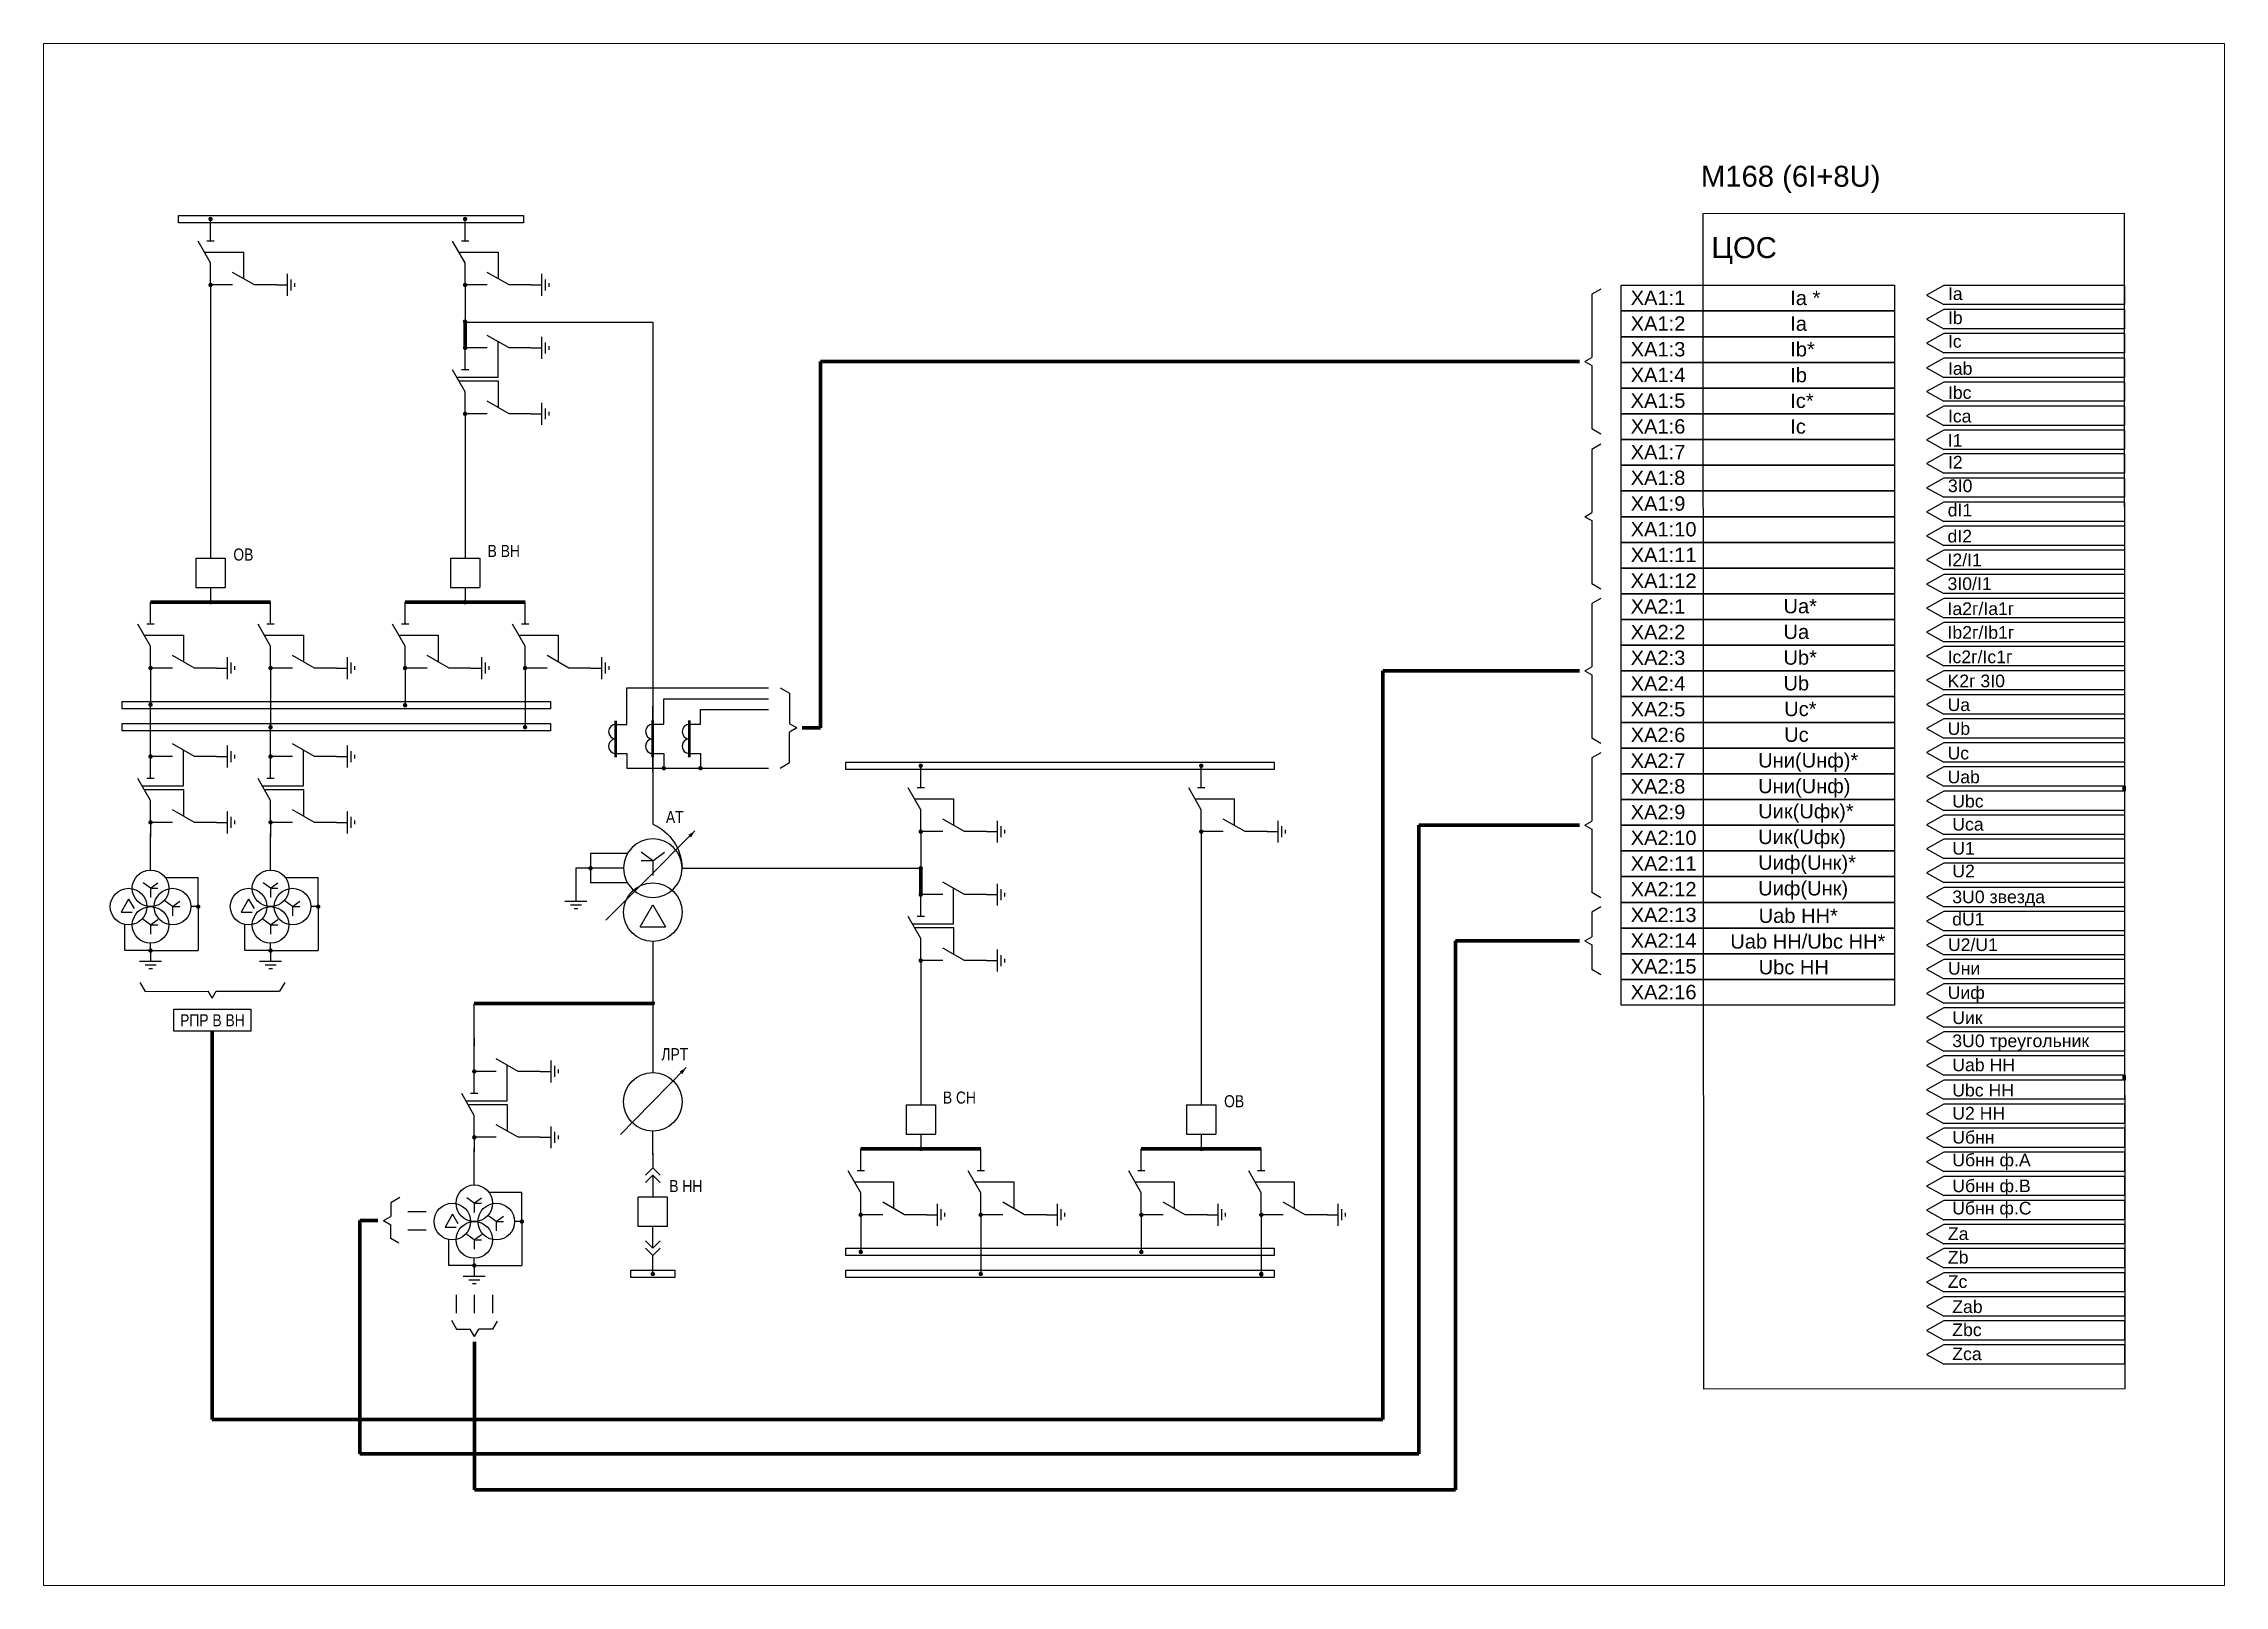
# Paper-space layout 'Лист9' of a CAD drawing. Header units: millimetres. Extents: x 30 to 267, y 21 to 189.
# The model-space entities are those that its viewports show. They can reach past a viewport. Long polylines and large blocks are cut down to what shows.
import ezdxf
from ezdxf.enums import TextEntityAlignment as Align

# ---------------------------------------------------------------- set-up
doc = ezdxf.new("R2010")
doc.units = ezdxf.units.MM
doc.linetypes.add('штриховая2', pattern=[9.525, 6.35, -3.175])
doc.layers.add('Основная', color=7, linetype='Continuous')
doc.styles.add('Narrow', font='ARIALN.TTF')
doc.styles.get("Standard").update_dxf_attribs({"font": 'arial.ttf'})
doc.styles.add('Вывод', font='tahoma.ttf', dxfattribs={"height": 2.5})
doc.styles.add('Компонент', font='ARIALN.TTF', dxfattribs={"height": 3.5})

psp = doc.layouts.new('Лист9')

msp = doc.modelspace()

# ---------------------------------------------------------------- texts
for s, height, p in [('M168 (6I+8U)', 5.7136, (9016.91, 2545.97)), ('ЦОС', 5.714, (9019.76, 2526.48)), ('XA1:1', 3.926, (8997.71, 2513.65)), ('Ia *', 3.926, (9041.29, 2513.63)), ('Ia', 3.45, (9084.36, 2515.02)), ('XA1:2', 3.926, (8997.71, 2506.63)), ('Ia', 3.926, (9041.29, 2506.61)), ('Ib', 3.45, (9084.36, 2508.43)), ('XA1:3', 3.926, (8997.71, 2499.61)), ('Ib*', 3.926, (9041.29, 2499.59)), ('Ic', 3.45, (9084.36, 2501.99)), ('XA1:4', 3.926, (8997.71, 2492.59)), ('Ib', 3.926, (9041.29, 2492.56)), ('Iab', 3.45, (9084.36, 2494.59)), ('Ibc', 3.45, (9084.36, 2488.01)), ('XA1:5', 3.926, (8997.71, 2485.56)), ('Ic*', 3.926, (9041.29, 2485.54)), ('Ica', 3.45, (9084.36, 2481.58)), ('XA1:6', 3.926, (8997.71, 2478.54)), ('Ic', 3.926, (9041.29, 2478.52)), ('I1', 3.45, (9084.3, 2474.94)), ('XA1:7', 3.926, (8997.71, 2471.52)), ('I2', 3.45, (9084.36, 2468.99)), ('XA1:8', 3.926, (8997.71, 2464.5)), ('3I0', 3.45, (9084.36, 2462.55)), ('XA1:9', 3.926, (8997.71, 2457.47)), ('XA1:10', 3.926, (8997.71, 2450.45)), ('dI1', 3.45, (9084.3, 2455.91)), ('dI2', 3.45, (9084.25, 2448.79)), ('XA1:11', 3.926, (8997.71, 2443.43)), ('I2/I1', 3.45, (9084.25, 2442.31)), ('XA1:12', 3.926, (8997.71, 2436.4)), ('3I0/I1', 3.45, (9084.25, 2435.81)), ('XA2:1', 3.926, (8997.71, 2429.38)), ('Ua*', 3.926, (9039.44, 2429.45)), ('Ia2г/Ia1г', 3.45, (9084.25, 2428.98)), ('XA2:2', 3.926, (8997.71, 2422.36)), ('Ua', 3.926, (9039.44, 2422.43)), ('Ib2г/Ib1г', 3.45, (9084.25, 2422.5)), ('XA2:3', 3.926, (8997.71, 2415.34)), ('Ub*', 3.926, (9039.44, 2415.41)), ('Ic2г/Ic1г', 3.45, (9084.27, 2415.82)), ('Ub', 3.926, (9039.44, 2408.38)), ('K2г 3I0', 3.45, (9084.25, 2409.25)), ('XA2:4', 3.926, (8997.71, 2408.31)), ('XA2:5', 3.926, (8997.71, 2401.29)), ('Uc*', 3.926, (9039.63, 2401.37)), ('Ua', 3.45, (9084.25, 2402.75)), ('XA2:6', 3.926, (8997.71, 2394.27)), ('Uc', 3.926, (9039.63, 2394.35)), ('Ub', 3.45, (9084.27, 2396.24)), ('XA2:7', 3.926, (8997.71, 2387.24)), ('Uни(Uнф)*', 3.926, (9032.53, 2387.33)), ('Uс', 3.45, (9084.25, 2389.53)), ('XA2:8', 3.926, (8997.71, 2380.22)), ('Uни(Uнф)', 3.926, (9032.53, 2380.31)), ('Uab', 3.45, (9084.25, 2383.03)), ('XA2:9', 3.926, (8997.71, 2373.2)), ('Uик(Uфк)*', 3.926, (9032.53, 2373.45)), ('Ubc', 3.45, (9085.54, 2376.41)), ('Uca', 3.45, (9085.55, 2370.11)), ('XA2:10', 3.926, (8997.71, 2366.18)), ('Uик(Uфк)', 3.926, (9032.53, 2366.42)), ('U1', 3.45, (9085.55, 2363.53)), ('XA2:11', 3.926, (8997.71, 2359.15)), ('Uиф(Uнк)*', 3.926, (9032.54, 2359.4)), ('U2', 3.45, (9085.55, 2357.34)), ('XA2:12', 3.926, (8997.71, 2352.13)), ('Uиф(Uнк)', 3.926, (9032.54, 2352.38)), ('3U0 звезда', 3.45, (9085.55, 2350.28)), ('XA2:13', 3.926, (8997.71, 2345.11)), ('Uab НН*', 3.926, (9032.66, 2344.89)), ('dU1', 3.45, (9085.52, 2344.19)), ('XA2:14', 3.926, (8997.71, 2338.09)), ('Uab НН/Ubc НН*', 3.9259, (9024.92, 2337.87)), ('XA2:15', 3.926, (8997.71, 2331.06)), ('Ubc НН', 3.926, (9032.66, 2330.84)), ('U2/U1', 3.45, (9084.36, 2337.21)), ('Uни', 3.45, (9084.36, 2330.77)), ('XA2:16', 3.926, (8997.71, 2324.04)), ('Uиф', 3.45, (9084.3, 2324.13)), ('Uик', 3.45, (9085.54, 2317.26)), ('3U0 треугольник', 3.4502, (9085.55, 2310.96)), ('Uab НН', 3.45, (9085.55, 2304.38)), ('Ubc НН', 3.45, (9085.54, 2297.48)), ('U2 НН', 3.45, (9085.55, 2291.18)), ('Uбнн', 3.45, (9085.55, 2284.61)), ('Uбнн ф.A', 3.45, (9085.55, 2278.41)), ('Uбнн ф.B', 3.45, (9085.55, 2271.35)), ('Uбнн ф.C', 3.45, (9085.52, 2265.26)), ('Za', 3.45, (9084.36, 2258.28)), ('Zb', 3.45, (9084.36, 2251.84)), ('Zc', 3.45, (9084.3, 2245.2)), ('Zab', 3.45, (9085.54, 2238.33)), ('Zbc', 3.45, (9085.55, 2232.03)), ('Zca', 3.45, (9085.55, 2225.46))]:
    msp.add_text(s, height=height).set_placement(p)
at = {"layer": 'Основная', "char_height": 3.3, "attachment_point": 5, "style": 'Narrow'}
for s, insert, width in [('\\pxi-3,l3,t3;ОВ', (8618.77, 2445.48), 10), ('\\pxi-3,l3,t3;В ВН', (8689.91, 2446.48), 10), ('\\pxi-3,l3,t3;AT', (8736.62, 2373.81), 10), ('\\pxt3;РПР В ВН', (8610.32, 2318.3), 21.0408), ('\\pxi-3,l3,t3;ЛРТ', (8736.62, 2309.01), 10), ('\\pxi-3,l3,t3;В CН', (8814.36, 2297.16), 10), ('\\pxi-3,l3,t3;ОВ', (8889.39, 2296.16), 10), ('\\pxi-3,l3,t3;В НН', (8739.62, 2273.01), 21.8485)]:
    msp.add_mtext(s, dxfattribs=dict(at, insert=insert, width=width))

# ---------------------------------------------------------------- blocks, each defined once
blk = doc.blocks.new('*U73')
at = {"ltscale": 0.25}
for p, q in [((-3.46, -4), (0, 2)), ((0, 2), (3.46, -4)), ((-3.46, -4), (3.46, -4))]:
    blk.add_line(p, q, dxfattribs=at)
blk.add_circle((0, 0), 8, dxfattribs=at)
at = {"layer": 'Основная', "style": 'Компонент'}
blk.add_attdef('ОУ', text='', height=3.5, dxfattribs=at).set_placement((17, 0), align=Align.MIDDLE_CENTER)
blk = doc.blocks.new('*U74')
at = {"ltscale": 0.25}
for p, q in [((0, 0), (-20, 0)), ((14.44, 0), (0, 0))]:
    blk.add_line(p, q, dxfattribs=at)
blk.add_lwpolyline([(-18, 0, 1, 0, 0), (-20, 0, 0, 0, 0)], format="xyseb", dxfattribs=at)
at = {"layer": 'Основная', "style": 'Вывод'}
blk.add_attdef('ОС', text='', height=2.5, dxfattribs=at).set_placement((3, 2), align=Align.MIDDLE_CENTER)
blk = doc.blocks.new('*U71')
at = {"ltscale": 0.25}
for q in [(-3.2, 4.4), (3.2, 4.4), (0, -2), (3.21, 2)]:
    blk.add_line((0, 2), q, dxfattribs=at)
blk.add_circle((0, 0), 8, dxfattribs=at)
blk.add_arc((5.23, -0.15), 13.23, 113.28026, 179.33961, dxfattribs=at)
at = {"layer": 'Основная', "style": 'Компонент'}
blk.add_attdef('ОУ', text='', height=3.5, dxfattribs=at).set_placement((-17, 0), align=Align.MIDDLE_CENTER)
blk = doc.blocks.new('*U72')
at = {"layer": 'Основная'}
for p, q in [((-3, 0), (3, 0)), ((0, 3), (0, 0)), ((-1.5, -1), (1.5, -1)), ((-0.5, -2), (0.5, -2))]:
    blk.add_line(p, q, dxfattribs=at)
blk = doc.blocks.new('*U19')
at = {"layer": 'Основная'}
for p, q in [((0, 0), (-8, 0)), ((-8, -8), (-8, 0)), ((0, -8), (0, 0)), ((0, -8), (-8, -8))]:
    blk.add_line(p, q, dxfattribs=at)
at = {"layer": 'Основная', "style": 'Компонент'}
blk.add_attdef('ОУ', text='', height=3.5, dxfattribs=at).set_placement((-15, -3), align=Align.MIDDLE_CENTER)
blk = doc.blocks.new('*U108')
at = {"color": 0}
blk.add_line((0, 0), (6, 3.43), dxfattribs=at)
blk = doc.blocks.new('*U16')
at = {"layer": 'Основная', "color": 0}
for p, q in [((-3, 0), (-9, 0)), ((9, 0), (3, 0))]:
    blk.add_line(p, q, dxfattribs=at)
at = {"layer": 'Основная', "ltscale": 0.25, "xscale": -1}
blk.add_blockref('*U108', (3, 0), dxfattribs=at)
at = {"layer": 'Основная'}
for tag, height, style, p in [('ОУ', 3.5, 'Компонент', (-25, 0)), ('В1', 2.5, 'Вывод', (-7, -2)), ('В2', 2.5, 'Вывод', (7, -2))]:
    blk.add_attdef(tag, text='', height=height, dxfattribs=dict(at, style=style)).set_placement(p, align=Align.MIDDLE_CENTER)
blk = doc.blocks.new('*U17')
at = {"layer": 'Основная'}
for p, q in [((-3, 0), (0, 0)), ((0, -3), (0, 3)), ((1, -1.5), (1, 1.5)), ((2, -0.5), (2, 0.5))]:
    blk.add_line(p, q, dxfattribs=at)
blk = doc.blocks.new('*U6')
at = {"layer": 'Основная', "color": 0}
blk.add_line((0, -1), (0, 1), dxfattribs=at)
blk = doc.blocks.new('*U15')
at = {"layer": 'Основная', "color": 0}
for p, q in [((0, 3), (0, 9)), ((0, -9), (0, -3))]:
    blk.add_line(p, q, dxfattribs=at)
at = {"ltscale": 0.25, "rotation": 89.99999999999999}
blk.add_blockref('*U6', (0, 3), dxfattribs=at)
at = {"layer": 'Основная', "ltscale": 0.25, "rotation": 89.99999999999999}
blk.add_blockref('*U108', (0, -3), dxfattribs=at)
at = {"layer": 'Основная'}
for tag, height, style, p in [('В1', 2.5, 'Вывод', (2, 7)), ('ОУ', 3.5, 'Компонент', (-12, 0)), ('В2', 2.5, 'Вывод', (2, -7))]:
    blk.add_attdef(tag, text='', height=height, dxfattribs=dict(at, style=style)).set_placement(p, align=Align.MIDDLE_CENTER)
blk = doc.blocks.new('*U60')
at = {"ltscale": 0.25, "const_width": 0.6}
blk.add_lwpolyline([(0, 0.3, 1), (0, -0.3, 1)], format="xyb", close=True, dxfattribs=at)
at = {"layer": 'Основная', "color": 0}
for p, q in [((0, 0), (0, -2)), ((0, -2), (0, -8)), ((0, -8), (0, -10))]:
    blk.add_line(p, q, dxfattribs=at)
blk = doc.blocks.new('*U100')
at = {"ltscale": 0.25, "const_width": 0.6}
blk.add_lwpolyline([(0, 0.3, 1), (0, -0.3, 1)], format="xyb", close=True, dxfattribs=at)
at = {"layer": 'Основная', "color": 0}
for p, q in [((0, 0), (0, -2)), ((0, -2), (0, -14.15)), ((0, -14.15), (0, -16.15))]:
    blk.add_line(p, q, dxfattribs=at)
blk = doc.blocks.new('*U101')
at = {"ltscale": 0.25, "const_width": 0.6}
blk.add_lwpolyline([(0, 0.3, 1), (0, -0.3, 1)], format="xyb", close=True, dxfattribs=at)
at = {"layer": 'Основная', "color": 0}
for p, q in [((0, 0), (0, -2)), ((0, -2), (0, -14.15)), ((0, -14.15), (0, -16.15))]:
    blk.add_line(p, q, dxfattribs=at)
blk = doc.blocks.new('*U24')
at = {"ltscale": 0.25}
for p, q in [((0, 4), (3, 4)), ((0, -4), (3, -4))]:
    blk.add_line(p, q, dxfattribs=at)
for centre, major_axis, start_param, end_param in [((0, -2), (-2, 0), 4.712389, 7.853982), ((0, 2), (0, -2), 3.141593, 6.283185)]:
    blk.add_ellipse(centre, major_axis=major_axis, ratio=1, start_param=start_param, end_param=end_param, dxfattribs=at)
at = {"layer": 'Основная', "color": 0, "lineweight": 50}
blk.add_line((0, -5), (0, 5), dxfattribs=at)
at = {"layer": 'Основная'}
for tag, height, style, p in [('В1', 2.5, 'Вывод', (5, 6)), ('ОУ', 3.5, 'Компонент', (-6, 0)), ('В2', 2.5, 'Вывод', (5, -6))]:
    blk.add_attdef(tag, text='', height=height, dxfattribs=dict(at, style=style)).set_placement(p, align=Align.MIDDLE_CENTER)
blk = doc.blocks.new('*U103')
at = {"ltscale": 0.25, "const_width": 0.6}
blk.add_lwpolyline([(0, -0.3, 1), (0, 0.3, 1)], format="xyb", close=True, dxfattribs=at)
at = {"layer": 'Основная', "color": 0}
for p, q in [((0, 16.59), (0, 18.59)), ((0, 2), (0, 16.59)), ((0, 0), (0, 2))]:
    blk.add_line(p, q, dxfattribs=at)
blk = doc.blocks.new('*U34')
at = {"ltscale": 0.25, "const_width": 0.6}
blk.add_lwpolyline([(0, 0.3, 1), (0, -0.3, 1)], format="xyb", close=True, dxfattribs=at)
at = {"layer": 'Основная', "color": 0}
for p, q in [((0, 0), (0, -2)), ((0, -2), (0, -2)), ((0, -2), (0, -4))]:
    blk.add_line(p, q, dxfattribs=at)
blk = doc.blocks.new('*U32')
at = {"ltscale": 0.35}
for p, q in [((0, 2), (-2, -1.5)), ((0, 2), (1.5, -0.5)), ((-2, -1.5), (1, -1.5))]:
    blk.add_line(p, q, dxfattribs=at)
blk.add_circle((0, 0), 5, dxfattribs=at)
at = {"ltscale": 0.35, "style": 'Компонент'}
blk.add_attdef('ОУ', text='', height=3.5, dxfattribs=at).set_placement((-3, 10), align=Align.MIDDLE_CENTER)
blk = doc.blocks.new('*U31')
at = {"ltscale": 0.35}
for q in [(-2, 1.5), (2, 1.5), (2, 0), (0, -2.5)]:
    blk.add_line((0, 0), q, dxfattribs=at)
blk.add_circle((0, 0), 5, dxfattribs=at)
at = {"ltscale": 0.35, "style": 'Компонент'}
blk.add_attdef('ОУ', text='', height=3.5, dxfattribs=at).set_placement((0, 8), align=Align.MIDDLE_CENTER)
blk = doc.blocks.new('*U33')
at = {"ltscale": 0.35}
for q in [(-2, 1.5), (2, 1.5), (2, 0), (0, -2.5)]:
    blk.add_line((0, 0), q, dxfattribs=at)
blk.add_circle((0, 0), 5, dxfattribs=at)
at = {"ltscale": 0.35, "style": 'Компонент'}
blk.add_attdef('ОУ', text='', height=3.5, dxfattribs=at).set_placement((-9, 8), align=Align.MIDDLE_CENTER)
blk = doc.blocks.new('*U38')
at = {"ltscale": 0.25, "const_width": 0.6}
blk.add_lwpolyline([(0.3, 0, 1), (-0.3, 0, 1)], format="xyb", close=True, dxfattribs=at)
at = {"layer": 'Основная', "color": 0}
for p, q in [((-5, 0), (-7, 0)), ((-2, 0), (-5, 0)), ((0, 0), (-2, 0))]:
    blk.add_line(p, q, dxfattribs=at)
blk = doc.blocks.new('*U36')
at = {"layer": 'Основная'}
for p, q in [((3, 0), (-3, 0)), ((0, 3), (0, 0)), ((1.5, -1), (-1.5, -1)), ((0.5, -2), (-0.5, -2))]:
    blk.add_line(p, q, dxfattribs=at)
blk = doc.blocks.new('*U37')
at = {"ltscale": 0.25, "const_width": 0.6}
blk.add_lwpolyline([(0, -0.3, 1), (0, 0.3, 1)], format="xyb", close=True, dxfattribs=at)
at = {"layer": 'Основная', "color": 0}
for p, q in [((0, 6), (0, 8)), ((0, 2), (0, 6)), ((0, 0), (0, 2))]:
    blk.add_line(p, q, dxfattribs=at)
blk = doc.blocks.new('*U111')
at = {"ltscale": 0.25}
for p, q in [((0, 0), (-20, 0)), ((5.64, 0), (0, 0))]:
    blk.add_line(p, q, dxfattribs=at)
blk.add_lwpolyline([(-18, 0, 1, 0, 0), (-20, 0, 0, 0, 0)], format="xyseb", dxfattribs=at)
at = {"layer": 'Основная', "style": 'Вывод'}
blk.add_attdef('ОС', text='', height=2.5, dxfattribs=at).set_placement((3, 2), align=Align.MIDDLE_CENTER)
blk = doc.blocks.new('*U119')
at = {"layer": 'Основная', "ltscale": 0.25}
for p, q in [((2, 2), (0, 0)), ((0, 0), (2, -2))]:
    blk.add_line(p, q, dxfattribs=at)
blk = doc.blocks.new('*U68')
at = {"color": 0}
for p, q in [((0, 6), (0, 2)), ((0, 0), (0, -6))]:
    blk.add_line(p, q, dxfattribs=at)
at = {"color": 0, "ltscale": 0.25, "xscale": -1, "rotation": 90}
for p in [(0, 2), (0, 0)]:
    blk.add_blockref('*U119', p, dxfattribs=at)
at = {"layer": 'Основная'}
for tag, height, style, p in [('ОУ2', 3.5, 'Компонент', (-5, 6)), ('В2', 2.5, 'Вывод', (3, 6)), ('ОУ1', 3.5, 'Компонент', (-5, -6)), ('В1', 2.5, 'Вывод', (3, -6))]:
    blk.add_attdef(tag, text='', height=height, dxfattribs=dict(at, style=style)).set_placement(p, align=Align.MIDDLE_CENTER)
blk = doc.blocks.new('*U69')
at = {"color": 0}
for p, q in [((0, 0), (0, 6)), ((0, -6), (0, -2))]:
    blk.add_line(p, q, dxfattribs=at)
at = {"color": 0, "ltscale": 0.25, "rotation": 89.99999999999999}
for p in [(0, 0), (0, -2)]:
    blk.add_blockref('*U119', p, dxfattribs=at)
at = {"layer": 'Основная'}
for tag, height, style, p in [('ОУ1', 3.5, 'Компонент', (-5, 6)), ('В1', 2.5, 'Вывод', (3, 6)), ('ОУ2', 3.5, 'Компонент', (-5, -6)), ('В2', 2.5, 'Вывод', (3, -6))]:
    blk.add_attdef(tag, text='', height=height, dxfattribs=dict(at, style=style)).set_placement(p, align=Align.MIDDLE_CENTER)
blk = doc.blocks.new('*U104')
at = {"ltscale": 0.25, "const_width": 0.6}
blk.add_lwpolyline([(0, -0.3, 1), (0, 0.3, 1)], format="xyb", close=True, dxfattribs=at)
at = {"layer": 'Основная', "color": 0}
for p, q in [((0, 12.15), (0, 14.15)), ((0, 2), (0, 12.15)), ((0, 0), (0, 2))]:
    blk.add_line(p, q, dxfattribs=at)
blk = doc.blocks.new('*U35')
at = {"ltscale": 0.25, "const_width": 0.6}
blk.add_lwpolyline([(0, -0.3, 1), (0, 0.3, 1)], format="xyb", close=True, dxfattribs=at)
at = {"layer": 'Основная', "color": 0}
for p, q in [((0, 7), (0, 9)), ((0, 2), (0, 7)), ((0, 0), (0, 2))]:
    blk.add_line(p, q, dxfattribs=at)

# ---------------------------------------------------------------- hatches: boundary and pattern name
h = msp.add_hatch(color=256)
h.dxf.hatch_style = 1
h.paths.add_polyline_path([(8734.22, 2387.14, 1), (8733.02, 2387.14, 1)])
h = msp.add_hatch(color=256)
h.dxf.hatch_style = 1
h.paths.add_polyline_path([(8744.23, 2387.14, 1), (8743.03, 2387.14, 1)])

# ---------------------------------------------------------------- linework, layer by layer
for p, q in [((8989.54, 2517.99), (8987.09, 2516.59)), ((8987.09, 2516.59), (8987.09, 2499.31)), ((9083.26, 2519.01), (9078.48, 2516.38)), ((9078.48, 2516.38), (9083.26, 2513.75)), ((9132.58, 2519.01), (9083.26, 2519.01)), ((9132.58, 2513.75), (9083.26, 2513.75)), ((9132.58, 2519.01), (9132.58, 2513.75)), ((9083.26, 2512.43), (9078.48, 2509.8)), ((9078.48, 2509.8), (9083.26, 2507.17)), ((9132.58, 2512.43), (9083.26, 2512.43)), ((9132.58, 2512.43), (9132.58, 2507.17)), ((9083.26, 2505.85), (9078.48, 2503.22)), ((9078.48, 2503.22), (9083.26, 2500.59)), ((9132.58, 2507.17), (9083.26, 2507.17)), ((9132.58, 2505.85), (9083.26, 2505.85)), ((9132.58, 2505.85), (9132.58, 2500.59)), ((8985.22, 2498.21), (8987.09, 2499.31)), ((8985.22, 2498.21), (8987.1, 2497.14)), ((8987.1, 2497.14), (8987.1, 2479.83)), ((9083.26, 2499.12), (9078.48, 2496.49)), ((9078.48, 2496.49), (9083.26, 2493.86)), ((9132.58, 2500.59), (9083.26, 2500.59)), ((9132.58, 2499.12), (9083.26, 2499.12)), ((9132.58, 2499.12), (9132.58, 2493.86)), ((9083.26, 2492.62), (9078.48, 2489.99)), ((9078.48, 2489.99), (9083.26, 2487.36)), ((9132.58, 2493.86), (9083.26, 2493.86)), ((9132.58, 2492.62), (9083.26, 2492.62)), ((9132.58, 2492.62), (9132.58, 2487.36)), ((9083.26, 2486.05), (9078.48, 2483.41)), ((9132.58, 2487.36), (9083.26, 2487.36)), ((9132.58, 2486.05), (9083.26, 2486.05)), ((9132.58, 2486.05), (9132.58, 2480.78)), ((8989.54, 2478.41), (8987.1, 2479.83)), ((9078.48, 2483.41), (9083.26, 2480.78)), ((9083.26, 2479.47), (9078.48, 2476.84)), ((9132.58, 2480.78), (9083.26, 2480.78)), ((9132.58, 2479.47), (9083.26, 2479.47)), ((9132.58, 2479.47), (9132.58, 2474.21)), ((8989.54, 2475.62), (8987.09, 2474.22)), ((8987.09, 2474.22), (8987.09, 2456.94)), ((9078.48, 2476.84), (9083.26, 2474.21)), ((9083.26, 2472.97), (9078.48, 2470.34)), ((9132.58, 2474.21), (9083.26, 2474.21)), ((9132.58, 2472.97), (9083.26, 2472.97)), ((9132.58, 2472.97), (9132.58, 2467.71)), ((9078.48, 2470.34), (9083.26, 2467.71)), ((9083.26, 2466.39), (9078.48, 2463.76)), ((9132.58, 2467.71), (9083.26, 2467.71)), ((9132.58, 2466.39), (9083.26, 2466.39)), ((9132.58, 2466.39), (9132.58, 2461.13)), ((9078.48, 2463.76), (9083.26, 2461.13)), ((9132.58, 2461.13), (9083.26, 2461.13)), ((8985.22, 2455.84), (8987.09, 2456.94)), ((8985.22, 2455.84), (8987.1, 2454.77)), ((8987.1, 2454.77), (8987.1, 2437.46)), ((9083.26, 2459.81), (9078.48, 2457.18)), ((9078.48, 2457.18), (9083.26, 2454.55)), ((9132.58, 2459.81), (9083.26, 2459.81)), ((9132.58, 2454.55), (9083.26, 2454.55)), ((9132.58, 2459.81), (9132.58, 2454.55)), ((9083.26, 2453.24), (9078.48, 2450.61)), ((9078.48, 2450.61), (9083.26, 2447.98)), ((9132.58, 2453.24), (9083.26, 2453.24)), ((9132.58, 2453.24), (9132.58, 2447.98)), ((9083.26, 2446.66), (9078.48, 2444.03)), ((9078.48, 2444.03), (9083.26, 2441.4)), ((9132.58, 2447.98), (9083.26, 2447.98)), ((9132.58, 2446.66), (9083.26, 2446.66)), ((9132.58, 2446.66), (9132.58, 2441.4)), ((8989.54, 2436.04), (8987.1, 2437.46)), ((9083.26, 2440.08), (9078.48, 2437.45)), ((9078.48, 2437.45), (9083.26, 2434.82)), ((9132.58, 2441.4), (9083.26, 2441.4)), ((9132.58, 2440.08), (9083.26, 2440.08)), ((9132.58, 2440.08), (9132.58, 2434.82)), ((8989.54, 2433.5), (8987.09, 2432.1)), ((8987.09, 2432.1), (8987.09, 2414.82)), ((9083.26, 2433.51), (9078.48, 2430.88)), ((9078.48, 2430.88), (9083.26, 2428.24)), ((9132.58, 2434.82), (9083.26, 2434.82)), ((9132.58, 2433.51), (9083.26, 2433.51)), ((9132.58, 2433.51), (9132.58, 2428.24)), ((9083.26, 2426.93), (9078.48, 2424.3)), ((9132.58, 2428.24), (9083.26, 2428.24)), ((9132.58, 2426.93), (9083.26, 2426.93)), ((9132.58, 2426.93), (9132.58, 2421.67)), ((9078.48, 2424.3), (9083.26, 2421.67)), ((9083.26, 2420.35), (9078.48, 2417.72)), ((9132.58, 2421.67), (9083.26, 2421.67)), ((9132.58, 2420.35), (9083.26, 2420.35)), ((9132.58, 2420.35), (9132.58, 2415.09)), ((8985.22, 2413.72), (8987.09, 2414.82)), ((8985.22, 2413.72), (8987.1, 2412.65)), ((8987.1, 2412.65), (8987.1, 2395.33)), ((9078.48, 2417.72), (9083.26, 2415.09)), ((9083.26, 2413.77), (9078.48, 2411.14)), ((9132.58, 2415.09), (9083.26, 2415.09)), ((9132.58, 2413.77), (9083.26, 2413.77)), ((9132.58, 2413.77), (9132.58, 2408.51)), ((8723.54, 2399.12), (8723.54, 2409.12)), ((8723.54, 2409.12), (8762.17, 2409.12)), ((8767.96, 2407.62), (8767.96, 2399.27)), ((9078.48, 2411.14), (9083.26, 2408.51)), ((9083.26, 2407.2), (9078.48, 2404.57)), ((9132.58, 2408.51), (9083.26, 2408.51)), ((9132.58, 2407.2), (9083.26, 2407.2)), ((9132.58, 2407.2), (9132.58, 2401.94)), ((8733.62, 2399.13), (8733.62, 2406.13)), ((8733.62, 2406.13), (8762.17, 2406.13)), ((8743.63, 2399.14), (8743.63, 2403.14)), ((8743.63, 2403.14), (8762.17, 2403.14)), ((9078.48, 2404.57), (9083.26, 2401.94)), ((9083.26, 2400.62), (9078.48, 2397.99)), ((9132.58, 2401.94), (9083.26, 2401.94)), ((9132.58, 2400.62), (9083.26, 2400.62)), ((9132.58, 2400.62), (9132.58, 2395.36)), ((8769.95, 2398.14), (8767.95, 2396.98)), ((8767.95, 2388.66), (8767.95, 2396.98)), ((8769.95, 2398.14), (8767.96, 2399.27)), ((8989.54, 2393.91), (8987.1, 2395.33)), ((9078.48, 2397.99), (9083.26, 2395.36)), ((9132.58, 2395.36), (9083.26, 2395.36)), ((8723.54, 2391.12), (8723.54, 2387.14)), ((8733.62, 2391.13), (8733.62, 2387.14)), ((8743.63, 2391.14), (8743.63, 2387.14)), ((8765.36, 2387.14), (8767.95, 2388.66)), ((8989.54, 2391.35), (8987.09, 2389.95)), ((8987.09, 2389.95), (8987.09, 2372.67)), ((9083.26, 2394.04), (9078.48, 2391.41)), ((9078.48, 2391.41), (9083.26, 2388.78)), ((9132.58, 2394.04), (9083.26, 2394.04)), ((9132.58, 2388.78), (9083.26, 2388.78)), ((9132.58, 2394.04), (9132.58, 2388.78)), ((8723.54, 2387.14), (8762.17, 2387.14)), ((9083.26, 2387.47), (9078.48, 2384.84)), ((9078.48, 2384.84), (9083.26, 2382.2)), ((9132.58, 2387.47), (9083.26, 2387.47)), ((9132.58, 2387.47), (9132.58, 2382.2)), ((9083.26, 2380.89), (9078.48, 2378.26)), ((9078.48, 2378.26), (9083.26, 2375.63)), ((9132.58, 2382.2), (9083.26, 2382.2)), ((9132.58, 2380.89), (9083.26, 2380.89)), ((9132.58, 2380.89), (9132.58, 2375.63)), ((8985.22, 2371.57), (8987.09, 2372.67)), ((8985.22, 2371.57), (8987.1, 2370.5)), ((9083.26, 2374.31), (9078.48, 2371.68)), ((9078.48, 2371.68), (9083.26, 2369.05)), ((9132.58, 2375.63), (9083.26, 2375.63)), ((9132.58, 2374.31), (9083.26, 2374.31)), ((9132.58, 2374.31), (9132.58, 2369.05)), ((8987.1, 2370.5), (8987.1, 2353.18)), ((9083.26, 2367.73), (9078.48, 2365.1)), ((9078.48, 2365.1), (9083.26, 2362.47)), ((9132.58, 2369.05), (9083.26, 2369.05)), ((9132.58, 2367.73), (9083.26, 2367.73)), ((9132.58, 2367.73), (9132.58, 2362.47)), ((9083.26, 2361.16), (9078.48, 2358.53)), ((9132.58, 2362.47), (9083.26, 2362.47)), ((9132.58, 2361.16), (9083.26, 2361.16)), ((9132.58, 2361.16), (9132.58, 2355.9)), ((8989.54, 2351.76), (8987.1, 2353.18)), ((9078.48, 2358.53), (9083.26, 2355.9)), ((9083.26, 2354.58), (9078.48, 2351.95)), ((9132.58, 2355.9), (9083.26, 2355.9)), ((9132.58, 2354.58), (9083.26, 2354.58)), ((9132.58, 2354.58), (9132.58, 2349.32)), ((8989.54, 2349.24), (8987.09, 2347.84)), ((8987.09, 2347.84), (8987.09, 2341.06)), ((9078.48, 2351.95), (9083.26, 2349.32)), ((9083.26, 2348), (9078.48, 2345.37)), ((9132.58, 2349.32), (9083.26, 2349.32)), ((9132.58, 2348), (9083.26, 2348)), ((9132.58, 2348), (9132.58, 2342.74)), ((8985.22, 2339.96), (8987.09, 2341.07)), ((9078.48, 2345.37), (9083.26, 2342.74)), ((9083.26, 2341.43), (9078.48, 2338.8)), ((9132.58, 2342.74), (9083.26, 2342.74)), ((9132.58, 2341.43), (9083.26, 2341.43)), ((9132.58, 2341.43), (9132.58, 2336.16)), ((8985.22, 2339.96), (8987.1, 2338.9)), ((8987.1, 2338.9), (8987.1, 2332.12)), ((9078.48, 2338.8), (9083.26, 2336.16)), ((9132.58, 2336.16), (9083.26, 2336.16)), ((8989.53, 2330.7), (8987.1, 2332.12)), ((9083.26, 2334.85), (9078.48, 2332.22)), ((9078.48, 2332.22), (9083.26, 2329.59)), ((9132.58, 2334.85), (9083.26, 2334.85)), ((9132.58, 2329.59), (9083.26, 2329.59)), ((9132.58, 2334.85), (9132.58, 2329.59)), ((8590.52, 2328.64), (8591.92, 2326.19)), ((8591.92, 2326.19), (8609.2, 2326.2)), ((8610.3, 2324.32), (8609.2, 2326.2)), ((8610.3, 2324.32), (8611.37, 2326.2)), ((8611.37, 2326.2), (8628.68, 2326.2)), ((8630.1, 2328.64), (8628.68, 2326.2)), ((9083.26, 2328.27), (9078.48, 2325.64)), ((9078.48, 2325.64), (9083.26, 2323.01)), ((9132.58, 2328.27), (9083.26, 2328.27)), ((9132.58, 2328.27), (9132.58, 2323.01)), ((9083.26, 2321.7), (9078.48, 2319.06)), ((9078.48, 2319.06), (9083.26, 2316.43)), ((9132.58, 2323.01), (9083.26, 2323.01)), ((9132.58, 2321.7), (9083.26, 2321.7)), ((9132.58, 2321.7), (9132.58, 2316.43)), ((9083.26, 2315.12), (9078.48, 2312.49)), ((9078.48, 2312.49), (9083.26, 2309.86)), ((9132.58, 2316.43), (9083.26, 2316.43)), ((9132.58, 2315.12), (9083.26, 2315.12)), ((9132.58, 2315.12), (9132.58, 2309.86)), ((9083.26, 2308.54), (9078.48, 2305.91)), ((9078.48, 2305.91), (9083.26, 2303.28)), ((9132.58, 2309.86), (9083.26, 2309.86)), ((9132.58, 2308.54), (9083.26, 2308.54)), ((9132.58, 2308.54), (9132.58, 2303.28)), ((9083.26, 2301.96), (9078.48, 2299.33)), ((9078.48, 2299.33), (9083.26, 2296.7)), ((9132.58, 2303.28), (9083.26, 2303.28)), ((9132.58, 2301.96), (9083.26, 2301.96)), ((9132.58, 2301.96), (9132.58, 2296.7)), ((9083.26, 2295.39), (9078.48, 2292.76)), ((9132.58, 2296.7), (9083.26, 2296.7)), ((9132.58, 2295.39), (9083.26, 2295.39)), ((9132.58, 2295.39), (9132.58, 2290.13)), ((9078.48, 2292.76), (9083.26, 2290.13)), ((9083.26, 2288.81), (9078.48, 2286.18)), ((9132.58, 2290.13), (9083.26, 2290.13)), ((9132.58, 2288.81), (9083.26, 2288.81)), ((9132.58, 2288.81), (9132.58, 2283.55)), ((9078.48, 2286.18), (9083.26, 2283.55)), ((9083.26, 2282.23), (9078.48, 2279.6)), ((9132.58, 2283.55), (9083.26, 2283.55)), ((9132.58, 2282.23), (9083.26, 2282.23)), ((9132.58, 2282.23), (9132.58, 2276.97)), ((9078.48, 2279.6), (9083.26, 2276.97)), ((9083.26, 2275.66), (9078.48, 2273.02)), ((9132.58, 2276.97), (9083.26, 2276.97)), ((9132.58, 2275.66), (9083.26, 2275.66)), ((9132.58, 2275.66), (9132.58, 2270.39)), ((8661.48, 2269.87), (8659.05, 2268.45)), ((9078.48, 2273.02), (9083.26, 2270.39)), ((9132.58, 2270.39), (9083.26, 2270.39)), ((8657.05, 2263.57), (8659.05, 2264.74)), ((8657.05, 2263.57), (8659.05, 2262.42)), ((8659.05, 2268.45), (8659.05, 2264.74)), ((8663.71, 2266.03), (8668.68, 2266.03)), ((9083.26, 2269.08), (9078.48, 2266.45)), ((9078.48, 2266.45), (9083.26, 2263.82)), ((9132.58, 2269.08), (9083.26, 2269.08)), ((9132.58, 2263.82), (9083.26, 2263.82)), ((9132.58, 2269.08), (9132.58, 2263.82)), ((8659.05, 2258.66), (8659.05, 2262.42)), ((8661.22, 2257.39), (8659.05, 2258.66)), ((8663.71, 2261.04), (8668.68, 2261.04)), ((9083.26, 2262.5), (9078.48, 2259.87)), ((9078.48, 2259.87), (9083.26, 2257.24)), ((9132.58, 2262.5), (9083.26, 2262.5)), ((9132.58, 2262.5), (9132.58, 2257.24)), ((9083.26, 2255.92), (9078.48, 2253.29)), ((9078.48, 2253.29), (9083.26, 2250.66)), ((9132.58, 2257.24), (9083.26, 2257.24)), ((9132.58, 2255.92), (9083.26, 2255.92)), ((9132.58, 2255.92), (9132.58, 2250.66)), ((9083.26, 2249.35), (9078.48, 2246.72)), ((9078.48, 2246.72), (9083.26, 2244.09)), ((9132.58, 2250.66), (9083.26, 2250.66)), ((9132.58, 2249.35), (9083.26, 2249.35)), ((9132.58, 2249.35), (9132.58, 2244.09)), ((8676.86, 2243.3), (8676.86, 2238.32)), ((8681.86, 2243.3), (8681.86, 2238.32)), ((8686.86, 2243.3), (8686.86, 2238.32)), ((9083.26, 2242.77), (9078.48, 2240.14)), ((9078.48, 2240.14), (9083.26, 2237.51)), ((9132.58, 2244.09), (9083.26, 2244.09)), ((9132.58, 2242.77), (9083.26, 2242.77)), ((9132.58, 2242.77), (9132.58, 2237.51)), ((8675.62, 2236.38), (8677.04, 2233.95)), ((8677.04, 2233.95), (8680.75, 2233.95)), ((8681.92, 2231.95), (8680.75, 2233.95)), ((8681.92, 2231.95), (8683.07, 2233.95)), ((8686.83, 2233.95), (8683.07, 2233.95)), ((8688.1, 2236.12), (8686.83, 2233.95)), ((9083.26, 2236.19), (9078.48, 2233.56)), ((9132.58, 2237.51), (9083.26, 2237.51)), ((9132.58, 2236.19), (9083.26, 2236.19)), ((9132.58, 2236.19), (9132.58, 2230.93)), ((9078.48, 2233.56), (9083.26, 2230.93)), ((9083.26, 2229.62), (9078.48, 2226.98)), ((9132.58, 2230.93), (9083.26, 2230.93)), ((9132.58, 2229.62), (9083.26, 2229.62)), ((9132.58, 2229.62), (9132.58, 2224.35)), ((9078.48, 2226.98), (9083.26, 2224.35)), ((9132.58, 2224.35), (9083.26, 2224.35))]:
    msp.add_line(p, q)
at = {"lineweight": 100}
for p, q in [((8679.34, 2501.93), (8679.34, 2509.13)), ((8776.45, 2498.21), (8983.72, 2498.21)), ((8776.45, 2398.14), (8776.45, 2498.21)), ((8609.82, 2432.48), (8593.43, 2432.48)), ((8626.21, 2432.48), (8609.82, 2432.48)), ((8679.34, 2432.48), (8662.95, 2432.48)), ((8695.72, 2432.48), (8679.34, 2432.48)), ((8930.01, 2413.72), (8983.72, 2413.72)), ((8930.01, 2209.25), (8930.01, 2413.72)), ((8771.45, 2398.14), (8776.45, 2398.14)), ((9132.54, 2382.2), (9132.54, 2380.89)), ((8939.84, 2199.9), (8939.84, 2371.57)), ((8939.84, 2371.57), (8983.72, 2371.57)), ((8803.79, 2352.6), (8803.79, 2359.81)), ((8949.84, 2339.96), (8983.72, 2339.96)), ((8949.84, 2190.01), (8949.84, 2339.96)), ((8681.86, 2322.91), (8730.62, 2322.91)), ((8610.3, 2315.3), (8610.3, 2209.25)), ((9132.54, 2303.28), (9132.54, 2301.96)), ((8803.79, 2283.16), (8787.4, 2283.16)), ((8820.18, 2283.16), (8803.79, 2283.16)), ((8880.43, 2283.16), (8864.05, 2283.16)), ((8896.82, 2283.16), (8880.43, 2283.16)), ((8655.55, 2263.57), (8650.55, 2263.57)), ((8650.55, 2263.57), (8650.55, 2199.9)), ((8681.92, 2230.45), (8681.92, 2219.6)), ((8681.92, 2219.6), (8681.92, 2190.01)), ((8610.3, 2209.25), (8930.01, 2209.25)), ((8650.55, 2199.9), (8939.84, 2199.9)), ((8681.92, 2190.01), (8949.84, 2190.01))]:
    msp.add_line(p, q, dxfattribs=at)
for points in [[(9017.53, 2538.67), (9132.48, 2538.75), (9132.67, 2217.59), (9017.73, 2217.5)], [(8995.14, 2519.05), (9069.77, 2519.05), (9069.77, 2512.02), (8995.14, 2512.02)], [(8995.14, 2512.02), (9069.77, 2512.02), (9069.77, 2505), (8995.14, 2505)], [(8995.14, 2505), (9069.77, 2505), (9069.77, 2497.98), (8995.14, 2497.98)], [(8995.14, 2497.98), (9069.77, 2497.98), (9069.77, 2490.95), (8995.14, 2490.95)], [(8995.14, 2490.95), (9069.77, 2490.95), (9069.77, 2483.93), (8995.14, 2483.93)], [(8995.14, 2483.93), (9069.77, 2483.93), (9069.77, 2476.91), (8995.14, 2476.91)], [(8995.14, 2476.91), (9069.77, 2476.91), (9069.77, 2469.89), (8995.14, 2469.89)], [(8995.14, 2469.89), (9069.77, 2469.89), (9069.77, 2462.86), (8995.14, 2462.86)], [(8995.14, 2462.86), (9069.77, 2462.86), (9069.77, 2455.84), (8995.14, 2455.84)], [(8995.14, 2455.84), (9069.77, 2455.84), (9069.77, 2448.82), (8995.14, 2448.82)], [(8995.14, 2448.82), (9069.77, 2448.82), (9069.77, 2441.8), (8995.14, 2441.8)], [(8995.14, 2441.8), (9069.77, 2441.8), (9069.77, 2434.77), (8995.14, 2434.77)], [(8995.14, 2434.77), (9069.77, 2434.77), (9069.77, 2427.75), (8995.14, 2427.75)], [(8995.14, 2427.75), (9069.77, 2427.75), (9069.77, 2420.73), (8995.14, 2420.73)], [(8995.14, 2420.73), (9069.77, 2420.73), (9069.77, 2413.7), (8995.14, 2413.7)], [(8995.14, 2413.7), (9069.77, 2413.7), (9069.77, 2406.68), (8995.14, 2406.68)], [(8995.14, 2406.68), (9069.77, 2406.68), (9069.77, 2399.66), (8995.14, 2399.66)], [(8995.14, 2399.66), (9069.77, 2399.66), (9069.77, 2392.64), (8995.14, 2392.64)], [(8995.14, 2392.64), (9069.77, 2392.64), (9069.77, 2385.61), (8995.14, 2385.61)], [(8995.14, 2385.61), (9069.77, 2385.61), (9069.77, 2378.59), (8995.14, 2378.59)], [(8995.14, 2378.59), (9069.77, 2378.59), (9069.77, 2371.57), (8995.14, 2371.57)], [(8995.14, 2371.57), (9069.77, 2371.57), (9069.77, 2364.54), (8995.14, 2364.54)], [(8995.14, 2364.54), (9069.77, 2364.54), (9069.77, 2357.52), (8995.14, 2357.52)], [(8995.14, 2357.52), (9069.77, 2357.52), (9069.77, 2350.5), (8995.14, 2350.5)], [(8995.14, 2350.5), (9069.77, 2350.5), (9069.77, 2343.48), (8995.14, 2343.48)], [(8995.14, 2343.48), (9069.77, 2343.48), (9069.77, 2336.45), (8995.14, 2336.45)], [(8995.14, 2336.45), (9069.77, 2336.45), (9069.77, 2329.43), (8995.14, 2329.43)], [(8995.14, 2329.43), (9069.77, 2329.43), (9069.77, 2322.41), (8995.14, 2322.41)]]:
    msp.add_lwpolyline(points, close=True)
at = {"ltscale": 0.25, "const_width": 0.6}
for points in [[(8679.04, 2501.93, 1), (8679.64, 2501.93, 1)], [(8679.04, 2483.93, 1), (8679.64, 2483.93, 1)], [(8803.49, 2352.6, 1), (8804.09, 2352.6, 1)], [(8803.49, 2334.6, 1), (8804.09, 2334.6, 1)]]:
    msp.add_lwpolyline(points, format="xyb", close=True, dxfattribs=at)
msp.add_lwpolyline([(8765.36, 2409.12), (8767.96, 2407.62)])
at = {"layer": 'Основная'}
for p, q in [((8609.82, 2536.13), (8609.82, 2537.13)), ((8679.34, 2536.13), (8679.34, 2537.13)), ((8609.82, 2509.13), (8609.82, 2444.48)), ((8679.59, 2508.98), (8730.62, 2508.98)), ((8730.62, 2508.98), (8730.62, 2371.81)), ((8679.34, 2483.93), (8679.34, 2444.48)), ((8609.82, 2436.48), (8609.82, 2432.48)), ((8679.34, 2436.48), (8679.34, 2432.48)), ((8730.62, 2386.13), (8730.62, 2404.13)), ((8803.79, 2386.81), (8803.79, 2387.81)), ((8880.43, 2386.81), (8880.43, 2387.81)), ((8730.62, 2374.81), (8730.62, 2372.81)), ((8880.43, 2359.81), (8880.43, 2295.16)), ((8730.62, 2339.81), (8730.62, 2306.01)), ((8803.79, 2334.6), (8803.79, 2295.16)), ((8681.86, 2313.32), (8681.86, 2311.32)), ((8730.62, 2306.01), (8730.62, 2304.01)), ((8730.62, 2281.51), (8730.62, 2288.01)), ((8803.79, 2287.16), (8803.79, 2283.16)), ((8880.43, 2287.16), (8880.43, 2283.16)), ((8730.62, 2249.01), (8730.62, 2250.01))]:
    msp.add_line(p, q, dxfattribs=at)
for points in [[(8601.06, 2538.13), (8695.34, 2538.13), (8695.34, 2536.13), (8601.06, 2536.13)], [(8585.7, 2405.33), (8702.7, 2405.33), (8702.7, 2403.33), (8585.7, 2403.33)], [(8585.7, 2399.33), (8702.7, 2399.33), (8702.7, 2397.33), (8585.7, 2397.33)], [(8783.36, 2388.81), (8900.36, 2388.81), (8900.36, 2386.81), (8783.36, 2386.81)], [(8599.8, 2321.3), (8620.8, 2321.3), (8620.8, 2315.3), (8599.8, 2315.3)], [(8783.36, 2256.01), (8900.36, 2256.01), (8900.36, 2254.01), (8783.36, 2254.01)], [(8724.62, 2250.01), (8736.62, 2250.01), (8736.62, 2248.01), (8724.62, 2248.01)], [(8783.36, 2250.01), (8900.36, 2250.01), (8900.36, 2248.01), (8783.36, 2248.01)]]:
    msp.add_lwpolyline(points, close=True, dxfattribs=at)
at = {"layer": 'Основная', "ltscale": 0.25, "const_width": 0.6}
for points in [[(8609.52, 2537.13, 1), (8610.12, 2537.13, 1)], [(8679.04, 2537.13, 1), (8679.64, 2537.13, 1)], [(8679.64, 2509.13, 1), (8679.04, 2509.13, 1)], [(8610.12, 2432.48, 1), (8609.52, 2432.48, 1)], [(8679.64, 2432.48, 1), (8679.04, 2432.48, 1)], [(8593.13, 2404.48, 1), (8593.73, 2404.48, 1)], [(8593.13, 2404.48, 1), (8593.73, 2404.48, 1)], [(8662.65, 2404.33, 1), (8663.25, 2404.33, 1)], [(8625.91, 2398.33, 1), (8626.51, 2398.33, 1)], [(8625.91, 2398.33, 1), (8626.51, 2398.33, 1)], [(8625.91, 2398.33, 1), (8626.51, 2398.33, 1)], [(8625.91, 2398.33, 1), (8626.51, 2398.33, 1)], [(8695.42, 2398.33, 1), (8696.02, 2398.33, 1)], [(8803.49, 2387.81, 1), (8804.09, 2387.81, 1)], [(8880.13, 2387.81, 1), (8880.73, 2387.81, 1)], [(8713.32, 2359.81, 1), (8713.92, 2359.81, 1)], [(8804.09, 2359.81, 1), (8803.49, 2359.81, 1)], [(8730.32, 2322.91, 1), (8730.92, 2322.91, 1)], [(8804.09, 2283.16, 1), (8803.49, 2283.16, 1)], [(8880.73, 2283.16, 1), (8880.13, 2283.16, 1)], [(8787.1, 2255.01, 1), (8787.7, 2255.01, 1)], [(8863.75, 2255.01, 1), (8864.35, 2255.01, 1)], [(8863.75, 2255.01, 1), (8864.35, 2255.01, 1)], [(8730.32, 2249.01, 1), (8730.92, 2249.01, 1)], [(8819.88, 2249.01, 1), (8820.48, 2249.01, 1)], [(8896.52, 2249.01, 1), (8897.12, 2249.01, 1)], [(8896.52, 2248.85, 1), (8897.12, 2248.85, 1)], [(8896.52, 2248.85, 1), (8897.12, 2248.85, 1)]]:
    msp.add_lwpolyline(points, format="xyb", close=True, dxfattribs=at)
at = {"layer": 'Основная', "linetype": 'штриховая2', "ltscale": 0.5}
for points in [[(8608.1, 2528.13), (8618.82, 2528.13), (8618.82, 2520.85)], [(8677.62, 2528.13), (8688.34, 2528.13), (8688.34, 2520.85)], [(8677.05, 2493.93), (8688.34, 2493.93), (8688.34, 2503.64)], [(8677.62, 2492.93), (8688.34, 2492.93), (8688.34, 2485.64)], [(8591.71, 2423.48), (8602.43, 2423.48), (8602.43, 2416.2)], [(8624.49, 2423.48), (8635.21, 2423.48), (8635.21, 2416.2)], [(8661.23, 2423.48), (8671.95, 2423.48), (8671.95, 2416.2)], [(8694.01, 2423.48), (8704.72, 2423.48), (8704.72, 2416.2)], [(8591.14, 2382.33), (8602.43, 2382.33), (8602.43, 2392.04)], [(8623.92, 2382.33), (8635.21, 2382.33), (8635.21, 2392.04)], [(8591.71, 2381.33), (8602.43, 2381.33), (8602.43, 2374.04)], [(8624.49, 2381.33), (8635.21, 2381.33), (8635.21, 2374.04)], [(8802.08, 2378.81), (8812.79, 2378.81), (8812.79, 2371.53)], [(8878.72, 2378.81), (8889.43, 2378.81), (8889.43, 2371.53)], [(8801.5, 2344.6), (8812.79, 2344.6), (8812.79, 2354.32)], [(8802.08, 2343.6), (8812.79, 2343.6), (8812.79, 2336.32)], [(8679.57, 2296.32), (8690.86, 2296.32), (8690.86, 2306.04)], [(8680.14, 2295.32), (8690.86, 2295.32), (8690.86, 2288.04)], [(8785.69, 2274.16), (8796.4, 2274.16), (8796.4, 2266.88)], [(8818.46, 2274.16), (8829.18, 2274.16), (8829.18, 2266.88)], [(8862.33, 2274.16), (8873.05, 2274.16), (8873.05, 2266.88)], [(8895.11, 2274.16), (8905.82, 2274.16), (8905.82, 2266.88)]]:
    msp.add_lwpolyline(points, dxfattribs=at)
at = {"layer": 'Основная'}
for points in [[(8593.43, 2359.33), (8593.43, 2369.33)], [(8626.21, 2359.33), (8626.21, 2369.33)], [(8713.62, 2359.81), (8709.62, 2359.81)], [(8709.62, 2359.81), (8709.62, 2353.81)], [(8722.62, 2359.81), (8712.62, 2359.81)], [(8723.62, 2363.81), (8713.62, 2363.81)], [(8713.62, 2363.81), (8713.62, 2355.81)], [(8738.62, 2359.81), (8803.79, 2359.81)], [(8597.43, 2357.33), (8606.43, 2357.33)], [(8630.21, 2357.33), (8639.21, 2357.33)], [(8723.62, 2355.81), (8713.62, 2355.81)], [(8606.43, 2349.33), (8604.43, 2349.33)], [(8606.43, 2349.33), (8606.43, 2337.33)], [(8639.21, 2349.33), (8637.21, 2349.33)], [(8639.21, 2349.33), (8639.21, 2337.33)], [(8593.43, 2337.33), (8593.43, 2339.33)], [(8593.43, 2337.33), (8606.43, 2337.33)], [(8626.21, 2337.33), (8626.21, 2339.33)], [(8626.21, 2337.33), (8639.21, 2337.33)], [(8730.62, 2339.81), (8730.62, 2331.81)], [(8730.62, 2306.01), (8730.62, 2304.01)], [(8681.86, 2273.32), (8681.86, 2283.32)], [(8685.86, 2271.32), (8694.86, 2271.32)], [(8694.86, 2263.32), (8692.86, 2263.32)], [(8694.86, 2263.32), (8694.86, 2251.32)], [(8681.86, 2251.32), (8681.86, 2253.32)], [(8681.86, 2251.32), (8694.86, 2251.32)]]:
    msp.add_lwpolyline(points, dxfattribs=at)
at = {"layer": 'Основная', "ltscale": 100}
for points in [[(8586.43, 2337.33), (8586.43, 2344.33)], [(8619.21, 2337.33), (8619.21, 2344.33)], [(8674.86, 2251.32), (8674.86, 2258.32)]]:
    msp.add_lwpolyline(points, dxfattribs=at)
at = {"layer": 'Основная', "ltscale": 0.25}
msp.add_circle((8730.62, 2296.01), 8, dxfattribs=at)

# ---------------------------------------------------------------- block references
for name, p in [('*U15', (8609.82, 2528.13)), ('*U15', (8679.34, 2528.13)), ('*U60', (8609.82, 2519.13)), ('*U16', (8618.82, 2519.13)), ('*U17', (8630.82, 2519.13)), ('*U60', (8679.34, 2519.13)), ('*U16', (8688.34, 2519.13)), ('*U17', (8700.34, 2519.13)), ('*U15', (8679.34, 2492.93)), ('*U16', (8688.34, 2501.93)), ('*U17', (8700.34, 2501.93)), ('*U16', (8688.34, 2483.93)), ('*U17', (8700.34, 2483.93)), ('*U15', (8593.43, 2423.48)), ('*U15', (8626.21, 2423.48)), ('*U15', (8662.95, 2423.48)), ('*U15', (8695.72, 2423.48)), ('*U60', (8593.43, 2414.48)), ('*U16', (8602.43, 2414.48)), ('*U17', (8614.43, 2414.48)), ('*U100', (8626.21, 2414.48)), ('*U16', (8635.21, 2414.48)), ('*U17', (8647.21, 2414.48)), ('*U60', (8662.95, 2414.48)), ('*U16', (8671.95, 2414.48)), ('*U17', (8683.95, 2414.48)), ('*U101', (8695.72, 2414.48)), ('*U16', (8704.72, 2414.48)), ('*U17', (8716.72, 2414.48)), ('*U104', (8593.43, 2390.33)), ('*U35', (8626.21, 2390.33)), ('*U24', (8720.54, 2395.12)), ('*U24', (8730.62, 2395.13)), ('*U24', (8740.63, 2395.14)), ('*U15', (8593.43, 2381.33)), ('*U16', (8602.43, 2390.33)), ('*U17', (8614.43, 2390.33)), ('*U15', (8626.21, 2381.33)), ('*U16', (8635.21, 2390.33)), ('*U17', (8647.21, 2390.33)), ('*U15', (8803.79, 2378.81)), ('*U15', (8880.43, 2378.81)), ('*U34', (8593.43, 2372.33)), ('*U16', (8602.43, 2372.33)), ('*U17', (8614.43, 2372.33)), ('*U34', (8626.21, 2372.33)), ('*U16', (8635.21, 2372.33)), ('*U17', (8647.21, 2372.33)), ('*U16', (8812.79, 2369.81)), ('*U17', (8824.79, 2369.81)), ('*U16', (8889.43, 2369.81)), ('*U17', (8901.43, 2369.81)), ('*U60', (8803.79, 2369.81)), ('*U60', (8880.43, 2369.81)), ('*U37', (8606.43, 2349.33)), ('*U37', (8639.21, 2349.33)), ('*U72', (8709.62, 2350.81)), ('*U16', (8812.79, 2352.6)), ('*U17', (8824.79, 2352.6)), ('*U15', (8803.79, 2343.6)), ('*U38', (8593.43, 2337.33)), ('*U36', (8593.43, 2334.33)), ('*U38', (8626.21, 2337.33)), ('*U36', (8626.21, 2334.33)), ('*U16', (8812.79, 2334.6)), ('*U17', (8824.79, 2334.6)), ('*U103', (8681.86, 2304.32)), ('*U16', (8690.86, 2304.32)), ('*U17', (8702.86, 2304.32)), ('*U15', (8681.86, 2295.32)), ('*U16', (8690.86, 2286.32)), ('*U17', (8702.86, 2286.32)), ('*U34', (8681.86, 2286.32)), ('*U68', (8730.62, 2276.01)), ('*U15', (8787.4, 2274.16)), ('*U15', (8820.18, 2274.16)), ('*U15', (8864.05, 2274.16)), ('*U15', (8896.82, 2274.16)), ('*U37', (8694.86, 2263.32)), ('*U19', (8734.62, 2270.01)), ('*U60', (8787.4, 2265.16)), ('*U16', (8796.4, 2265.16)), ('*U17', (8808.4, 2265.16)), ('*U101', (8820.18, 2265.16)), ('*U16', (8829.18, 2265.16)), ('*U17', (8841.18, 2265.16)), ('*U60', (8864.05, 2265.16)), ('*U16', (8873.05, 2265.16)), ('*U17', (8885.05, 2265.16)), ('*U100', (8896.82, 2265.16)), ('*U16', (8905.82, 2265.16)), ('*U17', (8917.82, 2265.16)), ('*U69', (8730.62, 2256.01)), ('*U38', (8681.86, 2251.32)), ('*U36', (8681.86, 2248.32))]:
    msp.add_blockref(name, p, dxfattribs=at)
for name, p, rotation in [('*U19', (8605.82, 2436.48), 180), ('*U19', (8675.34, 2436.48), 180), ('*U74', (8727.98, 2355.86), 224.9999999999999), ('*U111', (8725.7, 2291.1), 225.4999775496878), ('*U19', (8799.79, 2287.16), 180), ('*U19', (8876.43, 2287.16), 180)]:
    msp.add_blockref(name, p, dxfattribs=dict(at, rotation=rotation))
at = {"layer": 'Основная', "ltscale": 0.35, "xscale": -1}
msp.add_blockref('*U71', (8730.62, 2359.81), dxfattribs=at)
at = {"layer": 'Основная', "ltscale": 0.35}
for name, p in [('*U33', (8593.43, 2354.33)), ('*U33', (8626.21, 2354.33)), ('*U32', (8587.43, 2349.33)), ('*U31', (8599.43, 2349.33)), ('*U32', (8620.21, 2349.33)), ('*U31', (8632.21, 2349.33)), ('*U73', (8730.62, 2347.81)), ('*U31', (8593.43, 2344.33)), ('*U31', (8626.21, 2344.33)), ('*U33', (8681.86, 2268.32)), ('*U32', (8675.86, 2263.32)), ('*U31', (8687.86, 2263.32)), ('*U31', (8681.86, 2258.32))]:
    msp.add_blockref(name, p, dxfattribs=at)

msp.set_redraw_order([(e.dxf.handle, doc.entitydb.next_handle()) for e in msp.query("TEXT MTEXT ATTDEF DIMENSION ARC_DIMENSION")])  # texts and dimensions are drawn at this point

# ---------------------------------------------------------------- viewports
at = {"layer": '0', "lineweight": 100}
psp.add_viewport(center=(148.48, 104.97), size=(237.57, 167.9488), view_center_point=(8862.05, 2374.5), view_height=421.1012, dxfattribs=at)

doc.saveas('drawing.dxf')
